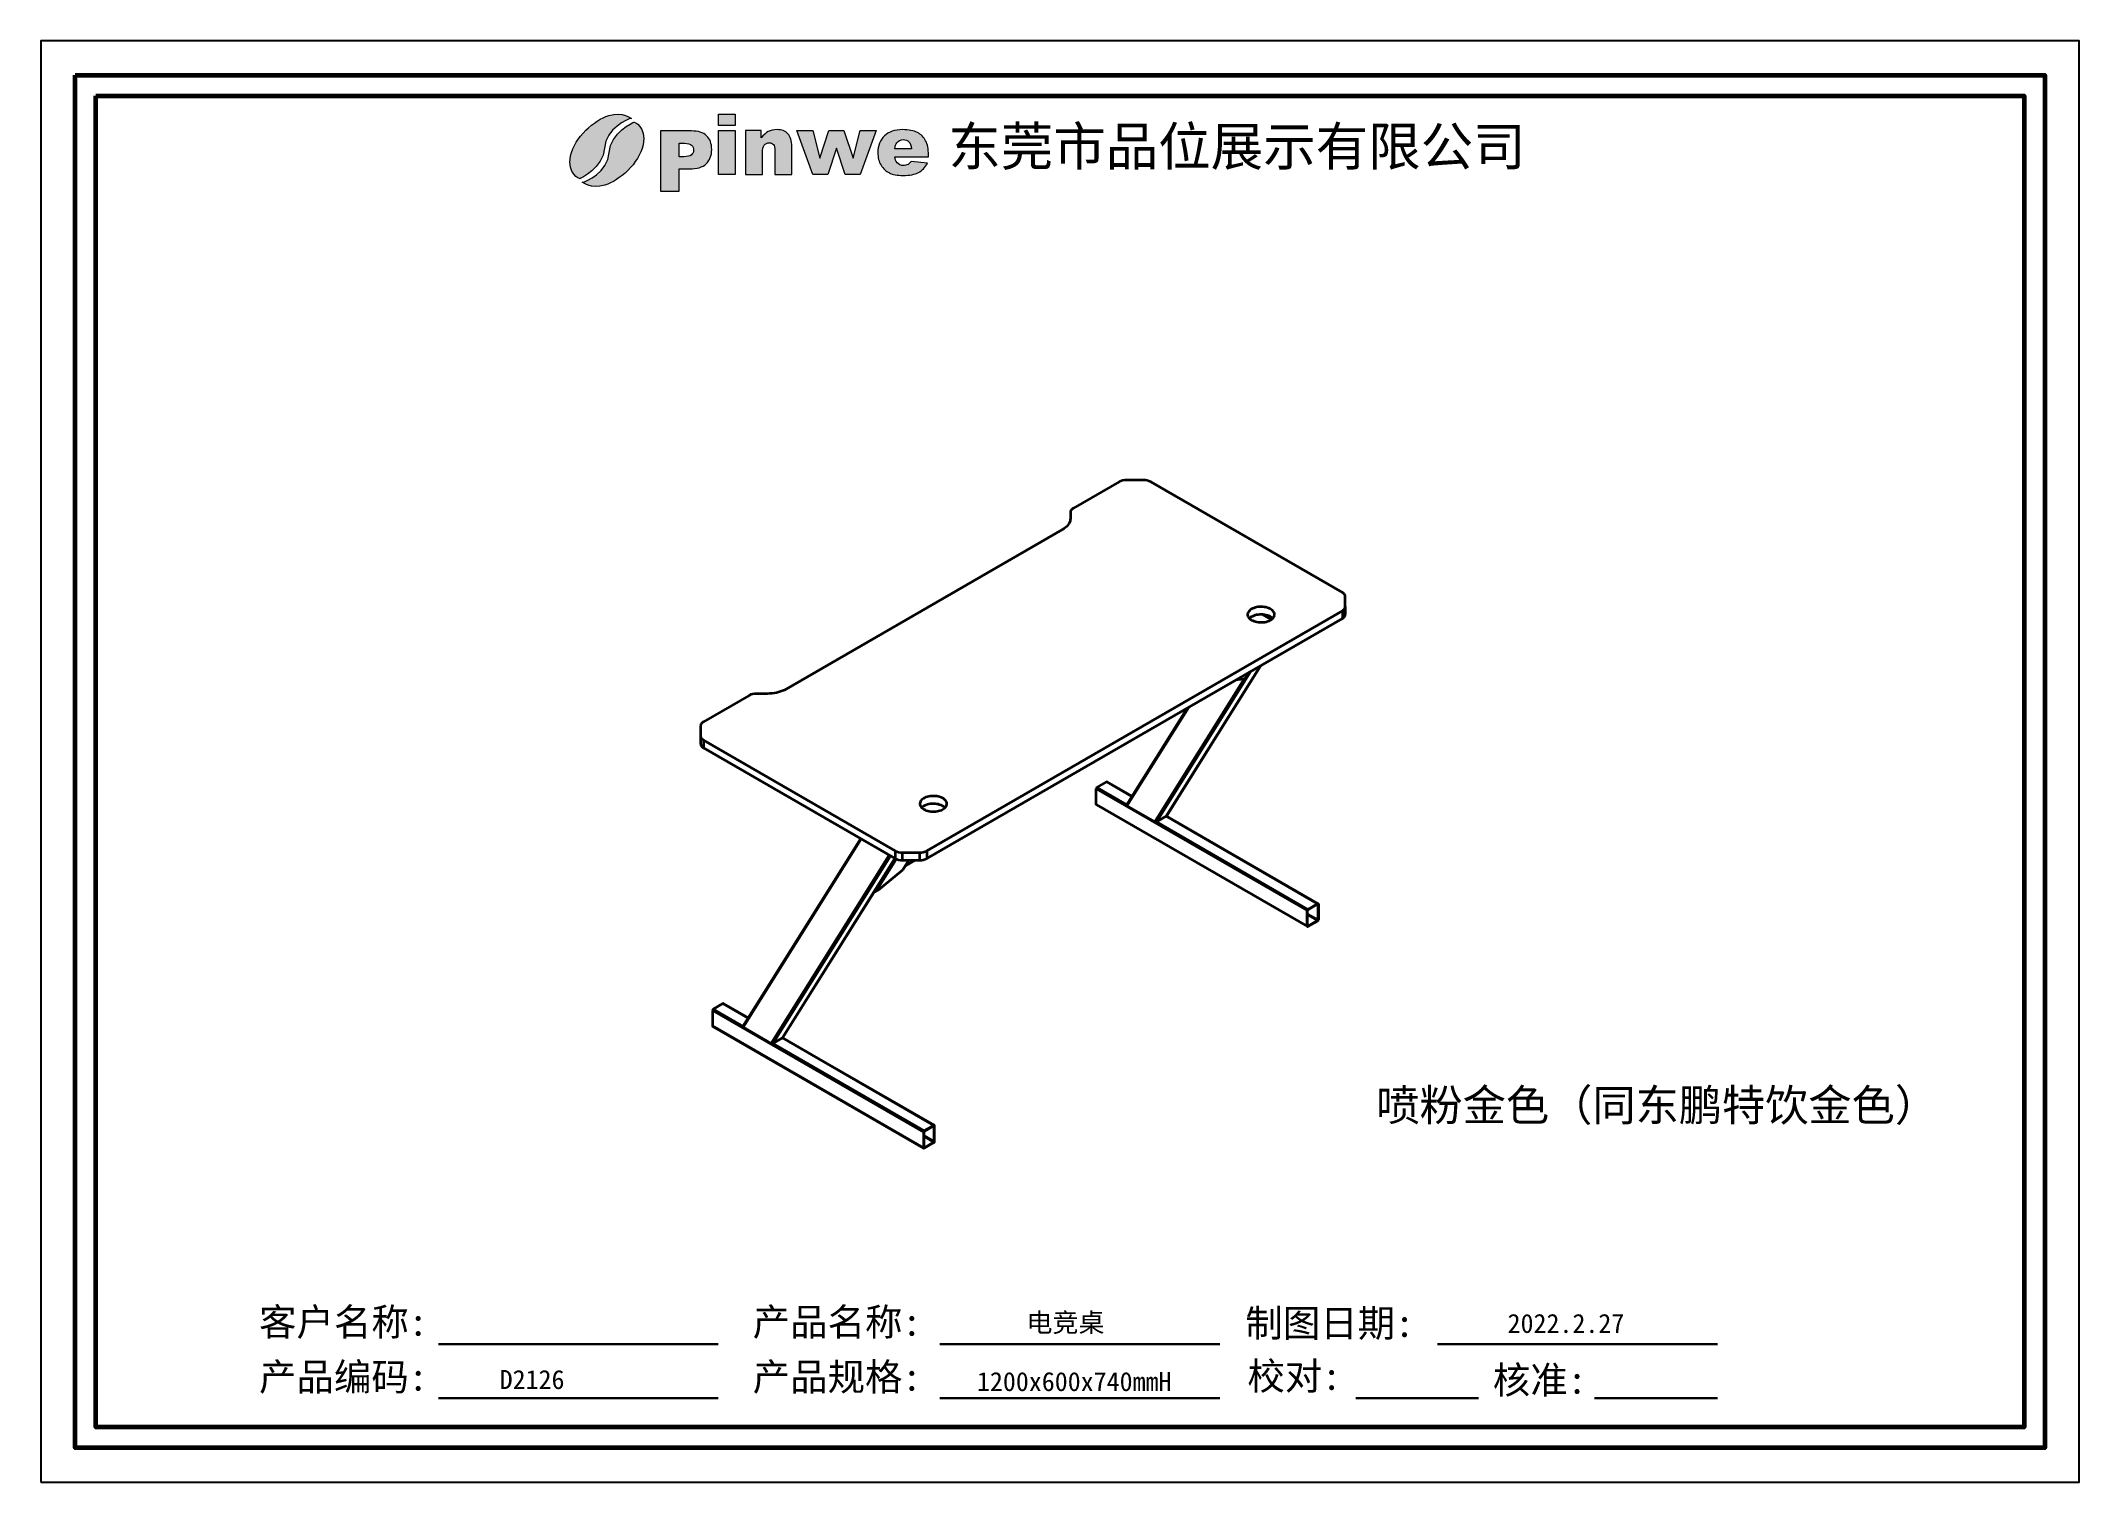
# Model space of a CAD drawing. Header units: inches. Extents: x 21728 to 86065, y -20660 to 1996.
# Drawn here: x 68839 to 72700, y -16003 to -13273 of the extents above; entities that cross this region are included whole.
import ezdxf

# ---------------------------------------------------------------- set-up
doc = ezdxf.new("R2010")
doc.units = ezdxf.units.IN
doc.header["$MEASUREMENT"] = 0
doc.layers.add('_U+56FE_U+5C42 1', color=7, linetype='Continuous')
doc.layers.add('图框', color=5, linetype='Continuous', lineweight=60)
doc.layers.add('轮廓线', color=7, linetype='Continuous', lineweight=30)
doc.styles.add('ee', font='simfang.ttf')
doc.styles.get("Standard").update_dxf_attribs({"font": 'arial.ttf'})
doc.styles.add('样式 1', font='')
doc.styles.get('样式 1').set_extended_font_data('SimSun')

msp = doc.modelspace()

# ---------------------------------------------------------------- texts
at = {"insert": (70558.21, -13436.68, 9.36), "char_height": 72.8739, "width": 4820.9761, "attachment_point": 1}
msp.add_mtext('{\\fSimSun|b0|i0|c134|p2;东莞市品位展示有限公司}', dxfattribs=at)
at = {"color": 7, "lineweight": 15, "insert": (71368.89, -15242.85), "char_height": 60, "width": 1223.5018, "attachment_point": 4, "style": 'ee'}
msp.add_mtext('\\P喷粉金色（同东鹏特饮金色）', dxfattribs=at)
at = {"layer": '轮廓线', "color": 8, "style": '样式 1'}
for s, insert, char_height, width, attachment_point in [('{\\fSimSun|b1|i0|c134|p2;\\C256;客户名称:}', (69412.21, -15702.72), 52, 390, 5), ('{\\fSimSun|b1|i0|c134|p2;\\C256;产品名称:}', (70347.23, -15702.72), 52, 390, 5), ('{\\fSimSun|b1|i0|c134|p2;\\C256;电竞桌}', (70706.21, -15702.72), 36.1111, 498.1672, 4), ('{\\fSimSun|b1|i0|c134|p2;\\C256;2022.2.27}', (71617.48, -15702.72), 36.1111, 412.8322, 4), ('{\\fSimSun|b1|i0|c134|p2;\\C256;产品编码:}', (69412.21, -15806.72), 52, 390, 5), ('{\\fSimSun|b1|i0|c134|p2;\\C256;D2126}', (69708.41, -15808.99), 36.1111, 498.1672, 4), ('{\\fSimSun|b1|i0|c134|p2;\\C256;产品规格:}', (70347.23, -15806.72), 52, 390, 5), ('{\\fSimSun|b1|i0|c134|p2;\\C256;1200x600x740mmH}', (70612.42, -15812.82), 36.1111, 412.8322, 4)]:
    msp.add_mtext(s, dxfattribs=dict(at, insert=insert, char_height=char_height, width=width, attachment_point=attachment_point))
at = {"layer": '轮廓线', "color": 7, "char_height": 52, "attachment_point": 5, "style": '样式 1'}
for s, insert, width in [('{\\fSimSun|b1|i0|c134|p2;\\C256;制图日期:}', (71280.43, -15704.84), 418.7958), ('{\\fSimSun|b1|i0|c134|p2;\\C256;校对:}', (71213.26, -15805.04), 234.9995), ('{\\fSimSun|b1|i0|c134|p2;\\C256;核准:}', (71678.17, -15812.35), 220.5299)]:
    msp.add_mtext(s, dxfattribs=dict(at, insert=insert, width=width))

# ---------------------------------------------------------------- hatches: boundary and pattern name
h = msp.add_hatch(color=256)
h.dxf.hatch_style = 1
edge = h.paths.add_edge_path()
edge.add_spline(control_points=[(70520.67, -13492.73), (70520.67, -13492.73), (70456.93, -13492.73), (70456.93, -13492.73), (70457.52, -13497.82), (70458.88, -13501.62), (70461.09, -13504.12), (70464.15, -13507.72), (70468.17, -13509.5), (70473.12, -13509.5), (70476.26, -13509.5), (70479.24, -13508.73), (70482.04, -13507.19), (70483.77, -13506.2), (70485.63, -13504.47), (70487.6, -13501.99), (70487.6, -13501.99), (70518.91, -13504.87), (70518.91, -13504.87), (70514.12, -13513.18), (70508.34, -13519.17), (70501.58, -13522.76), (70494.82, -13526.38), (70485.1, -13528.19), (70472.45, -13528.19), (70461.46, -13528.19), (70452.83, -13526.65), (70446.52, -13523.53), (70440.24, -13520.45), (70435.02, -13515.52), (70430.87, -13508.78), (70426.74, -13502.02), (70424.67, -13494.09), (70424.67, -13484.98), (70424.67, -13472.02), (70428.82, -13461.5), (70437.13, -13453.49), (70445.41, -13445.47), (70456.88, -13441.45), (70471.5, -13441.45), (70483.37, -13441.45), (70492.72, -13443.26), (70499.58, -13446.86), (70506.45, -13450.45), (70511.7, -13455.64), (70515.29, -13462.49), (70518.89, -13469.3), (70520.67, -13478.19), (70520.67, -13489.14), (70520.67, -13489.14), (70520.67, -13492.73), (70520.67, -13492.73)], knot_values=[0, 0, 0, 0, 1, 1, 1, 2, 2, 2, 3, 3, 3, 4, 4, 4, 5, 5, 5, 6, 6, 6, 7, 7, 7, 8, 8, 8, 9, 9, 9, 10, 10, 10, 11, 11, 11, 12, 12, 12, 13, 13, 13, 14, 14, 14, 15, 15, 15, 16, 16, 16, 17, 17, 17, 17], degree=3, periodic=0)
edge = h.paths.add_edge_path(flags=16)
edge.add_spline(control_points=[(70488.4, -13477.55), (70487.79, -13471.38), (70486.11, -13466.96), (70483.42, -13464.3), (70480.73, -13461.63), (70477.22, -13460.3), (70472.83, -13460.3), (70467.77, -13460.3), (70463.72, -13462.33), (70460.69, -13466.35), (70458.77, -13468.85), (70457.54, -13472.58), (70457.01, -13477.55), (70457.01, -13477.55), (70488.4, -13477.55), (70488.4, -13477.55)], knot_values=[0, 0, 0, 0, 1, 1, 1, 2, 2, 2, 3, 3, 3, 4, 4, 4, 5, 5, 5, 5], degree=3, periodic=0)
h.paths.add_polyline_path([(70270.96, -13443.37), (70301.66, -13443.37), (70314.99, -13495.42), (70331.93, -13443.37), (70360.36, -13443.37), (70377.88, -13495.5), (70391.24, -13443.37), (70421.75, -13443.37), (70391.27, -13526.28), (70363.05, -13526.28), (70346.28, -13476.38), (70330.06, -13526.28), (70301.68, -13526.28)])
edge = h.paths.add_edge_path()
edge.add_spline(control_points=[(70174.23, -13443.37), (70174.23, -13443.37), (70203.83, -13443.37), (70203.83, -13443.37), (70203.83, -13443.37), (70203.83, -13456.87), (70203.83, -13456.87), (70208.25, -13451.33), (70212.7, -13447.39), (70217.22, -13445.02), (70221.75, -13442.65), (70227.24, -13441.45), (70233.73, -13441.45), (70242.52, -13441.45), (70249.36, -13444.06), (70254.34, -13449.31), (70259.29, -13454.53), (70261.77, -13462.62), (70261.77, -13473.56), (70261.77, -13473.56), (70261.77, -13526.28), (70261.77, -13526.28), (70261.77, -13526.28), (70229.82, -13526.28), (70229.82, -13526.28), (70229.82, -13526.28), (70229.82, -13480.67), (70229.82, -13480.67), (70229.82, -13475.45), (70228.86, -13471.78), (70226.94, -13469.62), (70225.02, -13467.46), (70222.34, -13466.37), (70218.88, -13466.37), (70215.07, -13466.37), (70211.95, -13467.84), (70209.58, -13470.74), (70207.21, -13473.67), (70206.02, -13478.89), (70206.02, -13486.45), (70206.02, -13486.45), (70206.02, -13526.28), (70206.02, -13526.28), (70206.02, -13526.28), (70174.23, -13526.28), (70174.23, -13526.28), (70174.23, -13526.28), (70174.23, -13443.37), (70174.23, -13443.37)], knot_values=[0, 0, 0, 0, 1, 1, 1, 2, 2, 2, 3, 3, 3, 4, 4, 4, 5, 5, 5, 6, 6, 6, 7, 7, 7, 8, 8, 8, 9, 9, 9, 10, 10, 10, 11, 11, 11, 12, 12, 12, 13, 13, 13, 14, 14, 14, 15, 15, 15, 16, 16, 16, 16], degree=3, periodic=0)
h.paths.add_polyline_path([(70122.7, -13411.9), (70154.49, -13411.9), (70154.49, -13433.47), (70122.7, -13433.47)])
h.paths.add_polyline_path([(70122.7, -13443.37), (70154.49, -13443.37), (70154.49, -13526.28), (70122.7, -13526.28)])
edge = h.paths.add_edge_path()
edge.add_spline(control_points=[(70012.89, -13443.94), (70012.89, -13443.94), (70071.68, -13443.94), (70071.68, -13443.94), (70084.48, -13443.94), (70094.07, -13446.97), (70100.46, -13453.07), (70106.82, -13459.17), (70110.01, -13467.85), (70110.01, -13479.11), (70110.01, -13490.66), (70106.53, -13499.71), (70099.58, -13506.21), (70092.63, -13512.73), (70082.01, -13515.98), (70067.74, -13515.98), (70067.74, -13515.98), (70048.35, -13515.98), (70048.35, -13515.98), (70048.35, -13515.98), (70048.35, -13558.31), (70048.35, -13558.31), (70048.35, -13558.31), (70012.89, -13558.31), (70012.89, -13558.31), (70012.89, -13558.31), (70012.89, -13443.94), (70012.89, -13443.94)], knot_values=[0, 0, 0, 0, 1, 1, 1, 2, 2, 2, 3, 3, 3, 4, 4, 4, 5, 5, 5, 6, 6, 6, 7, 7, 7, 8, 8, 8, 9, 9, 9, 9], degree=3, periodic=0)
edge = h.paths.add_edge_path(flags=16)
edge.add_spline(control_points=[(70048.35, -13492.82), (70048.35, -13492.82), (70057.06, -13492.82), (70057.06, -13492.82), (70063.93, -13492.82), (70068.75, -13491.62), (70071.52, -13489.25), (70074.29, -13486.88), (70075.67, -13483.85), (70075.67, -13480.15), (70075.67, -13476.55), (70074.47, -13473.52), (70072.05, -13471.01), (70069.65, -13468.51), (70065.13, -13467.26), (70058.47, -13467.26), (70058.47, -13467.26), (70048.35, -13467.26), (70048.35, -13467.26), (70048.35, -13467.26), (70048.35, -13492.82), (70048.35, -13492.82)], knot_values=[0, 0, 0, 0, 1, 1, 1, 2, 2, 2, 3, 3, 3, 4, 4, 4, 5, 5, 5, 6, 6, 6, 7, 7, 7, 7], degree=3, periodic=0)
edge = h.paths.add_edge_path()
edge.add_spline(control_points=[(69864.94, -13541.14), (69864.94, -13541.14), (69880.71, -13554.69), (69907.82, -13546.56), (69934.92, -13538.42), (69972.42, -13505.77), (69980.06, -13470.29), (69987.7, -13434.8), (69962.28, -13427.04), (69962.28, -13427.04), (69962.28, -13427.04), (69917.92, -13447.74), (69915.7, -13484.95), (69913.48, -13522.16), (69871.84, -13540.64), (69864.94, -13541.14)], knot_values=[0, 0, 0, 0, 1, 1, 1, 2, 2, 2, 3, 3, 3, 4, 4, 4, 5, 5, 5, 5], degree=3, periodic=0)
edge = h.paths.add_edge_path()
edge.add_spline(control_points=[(69957.84, -13420.28), (69957.84, -13420.28), (69942.07, -13406.73), (69914.97, -13414.86), (69887.86, -13422.99), (69850.36, -13455.64), (69842.72, -13491.13), (69835.08, -13526.61), (69860.51, -13534.37), (69860.51, -13534.37), (69860.51, -13534.37), (69904.86, -13513.67), (69907.08, -13476.46), (69909.3, -13439.25), (69950.94, -13420.77), (69957.84, -13420.28)], knot_values=[0, 0, 0, 0, 1, 1, 1, 2, 2, 2, 3, 3, 3, 4, 4, 4, 5, 5, 5, 5], degree=3, periodic=0)

# ---------------------------------------------------------------- linework, layer by layer
at = {"color": 7, "linetype": 'Continuous', "lineweight": 35}
for p, q in [((70881.68, -14108.46), (70795.01, -14158.5)), ((70928.04, -14105.24), (70895.12, -14105.24)), ((71304.55, -14318.08), (70941.48, -14108.46)), ((70789.45, -14166.26), (70789.45, -14178.09)), ((70789.45, -14166.26), (70789.45, -14178.33)), ((70774.51, -14198.92), (70251.08, -14501.16)), ((70517.28, -14807.18), (71304.55, -14352.6)), ((71170, -14369.4), (71153.56, -14359.91)), ((71155.52, -14360.08), (71170.74, -14368.87)), ((71304.55, -14352.6), (71304.55, -14367.3)), ((71310.12, -14344.84), (71310.12, -14325.83)), ((71310.12, -14344.84), (71310.12, -14359.54)), ((70517.28, -14821.88), (71304.55, -14367.3)), ((70971.23, -14741.56), (71149.86, -14456.62)), ((71121.85, -14479.6), (71128.54, -14468.93)), ((70181.08, -14512.99), (70094.41, -14563.04)), ((70215.01, -14509.78), (70194.51, -14509.78)), ((71117.26, -14482.43), (71102.31, -14484.08)), ((71121.36, -14480.06), (71117.26, -14482.43)), ((71011.26, -14536.65), (70895.96, -14720.57)), ((70088.84, -14570.79), (70088.85, -14589.81)), ((70088.84, -14570.79), (70088.84, -14585.49)), ((70088.84, -14585.49), (70088.85, -14604.5)), ((70088.85, -14589.81), (70088.85, -14604.5)), ((70094.41, -14597.56), (70457.48, -14807.18)), ((70094.41, -14597.56), (70094.41, -14612.26)), ((70094.41, -14612.26), (70457.48, -14821.88)), ((70838.39, -14689.98), (71237.93, -14920.65)), ((70838.39, -14719.37), (70838.39, -14689.98)), ((70839.8, -14687.53), (70858.19, -14676.91)), ((70906.33, -14704.03), (70859.19, -14676.81)), ((70838.39, -14719.37), (71237.93, -14950.04)), ((70838.8, -14720.29), (71238.34, -14950.96)), ((70896.56, -14721.93), (70949.42, -14752.45)), ((70952.43, -14752.55), (70970.82, -14741.94)), ((71258.72, -14907.49), (70971.26, -14741.52)), ((70392.29, -14784.24), (70169.09, -15140.27)), ((70244.37, -15161.26), (70457.22, -14821.73)), ((70457.48, -14807.18), (70457.48, -14821.88)), ((70470.92, -14810.4), (70503.85, -14810.4)), ((70470.92, -14810.4), (70470.92, -14825.09)), ((70470.92, -14825.09), (70503.85, -14825.09)), ((70472.18, -14843.43), (70483.67, -14825.09)), ((70476.95, -14835.81), (70495.52, -14825.09)), ((70503.85, -14810.4), (70503.85, -14825.09)), ((70517.28, -14807.18), (70517.28, -14821.88)), ((70425.04, -14882.13), (70472.18, -14843.43)), ((70420.94, -14884.5), (70425.04, -14882.13)), ((71237.93, -14950.04), (71237.93, -14920.65)), ((71238.77, -14949.55), (71238.78, -14920.16)), ((71239.34, -14918.2), (71257.72, -14907.59)), ((71239.34, -14919.18), (71257.72, -14908.57)), ((71257.72, -14939.27), (71239.34, -14949.88)), ((71257.72, -14940.25), (71239.34, -14950.86)), ((71258.29, -14908.89), (71258.29, -14938.29)), ((71259.14, -14908.4), (71259.14, -14937.8)), ((70111.52, -15109.68), (70511.06, -15340.35)), ((70111.52, -15109.68), (70111.52, -15139.07)), ((70131.32, -15096.62), (70112.94, -15107.23)), ((70179.46, -15123.73), (70132.32, -15096.52)), ((70111.52, -15139.07), (70511.06, -15369.75)), ((70111.94, -15139.99), (70511.47, -15370.66)), ((70169.7, -15141.63), (70222.55, -15172.15)), ((70243.95, -15161.64), (70225.57, -15172.26)), ((70531.86, -15327.19), (70244.39, -15161.22)), ((70530.86, -15327.29), (70512.47, -15337.9)), ((70532.27, -15357.5), (70532.27, -15328.1)), ((70511.06, -15340.35), (70511.06, -15369.75)), ((70511.91, -15339.86), (70511.91, -15369.26)), ((70530.86, -15328.27), (70512.47, -15338.88)), ((70512.47, -15369.58), (70530.86, -15358.97)), ((70512.47, -15370.56), (70530.86, -15359.95)), ((70531.42, -15357.99), (70531.42, -15328.59))]:
    msp.add_line(p, q, dxfattribs=at)
at = {"color": 8, "linetype": 'Continuous', "lineweight": 35}
for p, q in [((71157.04, -14360.29), (71171.24, -14368.48)), ((70952.43, -14752.55), (71131.2, -14467.39)), ((70970.82, -14741.94), (71149.58, -14456.78)), ((71121.36, -14480.06), (71128.23, -14469.11)), ((70949.42, -14752.45), (71119.5, -14481.14)), ((70896.56, -14721.93), (71013.54, -14535.33)), ((70839.8, -14687.53), (70896.24, -14720.11)), ((70858.19, -14676.91), (70906.02, -14704.53)), ((70970.82, -14741.94), (71257.72, -14907.59)), ((70169.7, -15141.63), (70393.36, -14784.86)), ((70952.43, -14752.55), (71239.34, -14918.2)), ((70222.55, -15172.15), (70446.21, -14815.37)), ((70225.57, -15172.26), (70448.48, -14816.68)), ((70243.95, -15161.64), (70457.09, -14821.65)), ((70420.94, -14884.5), (70459.55, -14822.91)), ((70477.02, -14835.7), (70495.39, -14825.09)), ((71238.77, -14927.02), (71258.29, -14938.29)), ((71238.77, -14928.33), (71257.72, -14939.27)), ((71257.72, -14908.57), (71258.29, -14908.89)), ((71238.77, -14949.55), (71239.34, -14949.88)), ((70112.94, -15107.23), (70169.38, -15139.82)), ((70131.32, -15096.62), (70179.15, -15124.23)), ((70225.57, -15172.26), (70512.47, -15337.9)), ((70243.95, -15161.64), (70530.86, -15327.29)), ((70511.91, -15346.72), (70531.42, -15357.99)), ((70511.91, -15348.03), (70530.86, -15358.97)), ((70530.86, -15328.27), (70531.42, -15328.59)), ((70511.91, -15369.26), (70512.47, -15369.58))]:
    msp.add_line(p, q, dxfattribs=at)
at = {"color": 7, "linetype": 'Continuous', "lineweight": 35, "flags": 128}
for points in [[(70795.01, -14158.5), (70793.76, -14159.3), (70792.65, -14160.16), (70791.69, -14161.09), (70790.89, -14162.06), (70790.27, -14163.07), (70789.81, -14164.12), (70789.54, -14165.18), (70789.45, -14166.26)], [(70789.45, -14178.09), (70789.26, -14180.66), (70788.68, -14183.21), (70787.71, -14185.72), (70786.37, -14188.17), (70784.67, -14190.54), (70782.62, -14192.82), (70780.23, -14194.98), (70777.52, -14197.02), (70774.51, -14198.92)], [(71310.12, -14325.83), (71310.02, -14324.76), (71309.75, -14323.69), (71309.3, -14322.65), (71308.67, -14321.63), (71307.87, -14320.66), (71306.91, -14319.74), (71305.8, -14318.87), (71304.55, -14318.08)], [(71132.58, -14370.25), (71134.83, -14371.4), (71137.32, -14372.4), (71139.98, -14373.22), (71142.8, -14373.85), (71145.73, -14374.29), (71148.72, -14374.52), (71151.74, -14374.54), (71154.75, -14374.36), (71157.69, -14373.98), (71160.54, -14373.4), (71163.25, -14372.62), (71165.78, -14371.67), (71168.1, -14370.55), (71170.17, -14369.28), (71171.97, -14367.88), (71173.46, -14366.36), (71174.64, -14364.76), (71175.48, -14363.08), (71175.97, -14361.36), (71176.1, -14359.62), (71175.88, -14357.88), (71175.3, -14356.16), (71174.38, -14354.5), (71173.12, -14352.92), (71171.54, -14351.43), (71169.67, -14350.06), (71167.54, -14348.83), (71165.16, -14347.75), (71162.58, -14346.84), (71159.84, -14346.11), (71156.96, -14345.58), (71154, -14345.24), (71150.98, -14345.11), (71147.96, -14345.19), (71144.98, -14345.47), (71142.08, -14345.96), (71139.3, -14346.64), (71136.67, -14347.5), (71134.25, -14348.54), (71132.05, -14349.74), (71130.11, -14351.08), (71128.46, -14352.54), (71127.12, -14354.1), (71126.11, -14355.74), (71125.44, -14357.45), (71125.13, -14359.18), (71125.18, -14360.92), (71125.58, -14362.65), (71126.33, -14364.34), (71127.43, -14365.97), (71128.84, -14367.51), (71130.57, -14368.94), (71132.58, -14370.25)], [(71172.7, -14367.18), (71171.54, -14366.13), (71169.67, -14364.76), (71167.54, -14363.52), (71165.16, -14362.44), (71162.58, -14361.53), (71159.84, -14360.81), (71156.96, -14360.27), (71153.99, -14359.94), (71150.98, -14359.81), (71147.96, -14359.89), (71144.98, -14360.17), (71142.08, -14360.66), (71139.3, -14361.33), (71136.67, -14362.2), (71134.25, -14363.24), (71132.05, -14364.43), (71130.11, -14365.77), (71128.51, -14367.18)], [(71304.55, -14352.6), (71305.81, -14351.8), (71306.92, -14350.94), (71307.87, -14350.02), (71308.67, -14349.04), (71309.3, -14348.03), (71309.75, -14346.99), (71310.03, -14345.92), (71310.12, -14344.84)], [(71304.55, -14367.3), (71305.8, -14366.5), (71306.92, -14365.64), (71307.87, -14364.71), (71308.67, -14363.74), (71309.3, -14362.73), (71309.75, -14361.68), (71310.03, -14360.62), (71310.12, -14359.54)], [(70251.08, -14501.16), (70247.8, -14502.89), (70244.27, -14504.46), (70240.51, -14505.84), (70236.57, -14507.02), (70232.46, -14508.01), (70228.21, -14508.78), (70223.87, -14509.33), (70219.46, -14509.67), (70215.01, -14509.78)], [(71121.85, -14479.6), (71121.64, -14479.86), (71121.36, -14480.06)], [(70094.41, -14563.04), (70093.16, -14563.84), (70092.05, -14564.7), (70091.09, -14565.62), (70090.29, -14566.6), (70089.66, -14567.61), (70089.21, -14568.65), (70088.94, -14569.72), (70088.84, -14570.79)], [(70088.85, -14589.81), (70088.94, -14590.88), (70089.21, -14591.95), (70089.66, -14592.99), (70090.29, -14594.01), (70091.09, -14594.98), (70092.05, -14595.9), (70093.16, -14596.77), (70094.41, -14597.56)], [(70088.85, -14604.5), (70088.94, -14605.58), (70089.21, -14606.64), (70089.66, -14607.69), (70090.29, -14608.7), (70091.09, -14609.68), (70092.05, -14610.6), (70093.16, -14611.46), (70094.41, -14612.26)], [(70511.77, -14728.71), (70514.03, -14729.87), (70516.51, -14730.86), (70519.18, -14731.68), (70521.99, -14732.31), (70524.92, -14732.75), (70527.91, -14732.98), (70530.93, -14733), (70533.94, -14732.82), (70536.89, -14732.44), (70539.73, -14731.86), (70542.44, -14731.08), (70544.97, -14730.13), (70547.29, -14729.01), (70549.36, -14727.74), (70551.16, -14726.34), (70552.66, -14724.82), (70553.83, -14723.22), (70554.67, -14721.54), (70555.16, -14719.82), (70555.3, -14718.08), (70555.07, -14716.34), (70554.49, -14714.63), (70553.57, -14712.97), (70552.31, -14711.38), (70550.74, -14709.89), (70548.87, -14708.52), (70546.73, -14707.29), (70544.36, -14706.21), (70541.78, -14705.3), (70539.03, -14704.57), (70536.15, -14704.04), (70533.19, -14703.7), (70530.18, -14703.57), (70527.16, -14703.65), (70524.18, -14703.94), (70521.27, -14704.42), (70518.49, -14705.1), (70515.87, -14705.96), (70513.44, -14707), (70511.24, -14708.2), (70509.3, -14709.54), (70507.65, -14711), (70506.31, -14712.56), (70505.3, -14714.21), (70504.64, -14715.91), (70504.32, -14717.64), (70504.37, -14719.39), (70504.77, -14721.12), (70505.52, -14722.8), (70506.62, -14724.43), (70508.04, -14725.97), (70509.76, -14727.4), (70511.77, -14728.71)], [(70551.9, -14725.65), (70550.73, -14724.59), (70548.87, -14723.22), (70546.73, -14721.98), (70544.36, -14720.9), (70541.78, -14720), (70539.03, -14719.27), (70536.15, -14718.73), (70533.19, -14718.4), (70530.18, -14718.27), (70527.16, -14718.35), (70524.18, -14718.63), (70521.27, -14719.12), (70518.49, -14719.8), (70515.87, -14720.66), (70513.44, -14721.7), (70511.24, -14722.89), (70509.3, -14724.23), (70507.7, -14725.64)]]:
    msp.add_lwpolyline(points, dxfattribs=at)
at = {"color": 7, "linetype": 'Continuous', "lineweight": 35}
for centre, radius, start, end in [((70894.57, -14132.65), 27.41, 88.85561, 118.04533), ((70928.59, -14132.65), 27.41, 61.9565, 91.14373), ((70193.96, -14537.19), 27.41, 88.85561, 118.04533), ((70841.46, -14690.12), 3.07, 122.60967, 177.39033), ((70858.77, -14677.73), 1.01, 65.6948, 125.62534), ((70839.39, -14719.47), 1.01, 174.37466, 234.3052), ((70470.37, -14782.99), 27.41, 241.9565, 271.14373), ((70470.37, -14797.68), 27.41, 241.9565, 271.14373), ((70504.39, -14782.99), 27.41, 268.85561, 298.04533), ((70504.39, -14797.69), 27.41, 268.85561, 298.04533), ((70419.95, -14882.3), 2.41, 223.7257, 294.29778), ((71241, -14920.79), 3.07, 122.60967, 177.39033), ((71240, -14920.22), 1.23, 122.60967, 177.39033), ((71258.28, -14908.26), 0.873, 350.78342, 129.21658), ((71257.95, -14908.84), 0.349, 350.78342, 129.21658), ((71256.07, -14937.66), 3.07, 302.60967, 357.39033), ((71257.06, -14938.23), 1.23, 302.60967, 357.39033), ((71238.79, -14950.18), 0.873, 170.78342, 309.21658), ((71239.12, -14949.61), 0.349, 170.78342, 309.21658), ((70131.91, -15097.43), 1.01, 65.6948, 125.62534), ((70114.59, -15109.82), 3.07, 122.60967, 177.39033), ((70112.52, -15139.17), 1.01, 174.37466, 234.3052), ((70531.41, -15327.96), 0.873, 350.78342, 129.21658), ((70514.13, -15340.49), 3.07, 122.60967, 177.39033), ((70513.14, -15339.92), 1.23, 122.60967, 177.39033), ((70531.08, -15328.54), 0.349, 350.78342, 129.21658), ((70529.2, -15357.36), 3.07, 302.60967, 357.39033), ((70530.19, -15357.93), 1.23, 302.60967, 357.39033), ((70511.92, -15369.89), 0.873, 170.78342, 309.21658), ((70512.25, -15369.31), 0.349, 170.78342, 309.21658)]:
    msp.add_arc(centre, radius, start, end, dxfattribs=at)
for centre, start_param, end_param in [((70897.98, -14721.11), 2.8706821, 4.0492787), ((70969.21, -14741.01), 5.620075, 6.0122747), ((70950.83, -14751.63), 4.0492787, 5.620075), ((70171.11, -15140.82), 2.8706821, 4.0492787), ((70223.96, -15171.33), 4.0492787, 5.620075), ((70242.35, -15160.72), 5.620075, 6.0122747)]:
    msp.add_ellipse(centre, major_axis=(2.13, -0.23), ratio=0.5686284, start_param=start_param, end_param=end_param, dxfattribs=at)
at = {"layer": '_U+56FE_U+5C42 1', "lineweight": 0}
for points in [[(70122.7, -13411.9), (70154.49, -13411.9), (70154.49, -13433.47), (70122.7, -13433.47), (70122.7, -13411.9)], [(70122.7, -13443.37), (70154.49, -13443.37), (70154.49, -13526.28), (70122.7, -13526.28), (70122.7, -13443.37)], [(70270.96, -13443.37), (70301.66, -13443.37), (70314.99, -13495.42), (70331.93, -13443.37), (70360.36, -13443.37), (70377.88, -13495.5), (70391.24, -13443.37), (70421.75, -13443.37), (70391.27, -13526.28), (70363.05, -13526.28), (70346.28, -13476.38), (70330.06, -13526.28), (70301.68, -13526.28), (70270.96, -13443.37)]]:
    msp.add_lwpolyline(points, dxfattribs=at)
for points, knots in [([(69957.84, -13420.28), (69957.84, -13420.28), (69942.07, -13406.73), (69914.97, -13414.86), (69887.86, -13422.99), (69850.36, -13455.64), (69842.72, -13491.13), (69835.08, -13526.61), (69860.51, -13534.37), (69860.51, -13534.37), (69860.51, -13534.37), (69904.86, -13513.67), (69907.08, -13476.46), (69909.3, -13439.25), (69950.94, -13420.77), (69957.84, -13420.28)], [0, 0, 0, 0, 1, 1, 1, 2, 2, 2, 3, 3, 3, 4, 4, 4, 5, 5, 5, 5]), ([(69864.94, -13541.14), (69864.94, -13541.14), (69880.71, -13554.69), (69907.82, -13546.56), (69934.92, -13538.42), (69972.42, -13505.77), (69980.06, -13470.29), (69987.7, -13434.8), (69962.28, -13427.04), (69962.28, -13427.04), (69962.28, -13427.04), (69917.92, -13447.74), (69915.7, -13484.95), (69913.48, -13522.16), (69871.84, -13540.64), (69864.94, -13541.14)], [0, 0, 0, 0, 1, 1, 1, 2, 2, 2, 3, 3, 3, 4, 4, 4, 5, 5, 5, 5]), ([(70012.89, -13443.94), (70012.89, -13443.94), (70071.68, -13443.94), (70071.68, -13443.94), (70084.48, -13443.94), (70094.07, -13446.97), (70100.46, -13453.07), (70106.82, -13459.17), (70110.01, -13467.85), (70110.01, -13479.11), (70110.01, -13490.66), (70106.53, -13499.71), (70099.58, -13506.21), (70092.63, -13512.73), (70082.01, -13515.98), (70067.74, -13515.98), (70067.74, -13515.98), (70048.35, -13515.98), (70048.35, -13515.98), (70048.35, -13515.98), (70048.35, -13558.31), (70048.35, -13558.31), (70048.35, -13558.31), (70012.89, -13558.31), (70012.89, -13558.31), (70012.89, -13558.31), (70012.89, -13443.94), (70012.89, -13443.94)], [0, 0, 0, 0, 1, 1, 1, 2, 2, 2, 3, 3, 3, 4, 4, 4, 5, 5, 5, 6, 6, 6, 7, 7, 7, 8, 8, 8, 9, 9, 9, 9]), ([(70048.35, -13492.82), (70048.35, -13492.82), (70057.06, -13492.82), (70057.06, -13492.82), (70063.93, -13492.82), (70068.75, -13491.62), (70071.52, -13489.25), (70074.29, -13486.88), (70075.67, -13483.85), (70075.67, -13480.15), (70075.67, -13476.55), (70074.47, -13473.52), (70072.05, -13471.01), (70069.65, -13468.51), (70065.13, -13467.26), (70058.47, -13467.26), (70058.47, -13467.26), (70048.35, -13467.26), (70048.35, -13467.26), (70048.35, -13467.26), (70048.35, -13492.82), (70048.35, -13492.82)], [0, 0, 0, 0, 1, 1, 1, 2, 2, 2, 3, 3, 3, 4, 4, 4, 5, 5, 5, 6, 6, 6, 7, 7, 7, 7]), ([(70174.23, -13443.37), (70174.23, -13443.37), (70203.83, -13443.37), (70203.83, -13443.37), (70203.83, -13443.37), (70203.83, -13456.87), (70203.83, -13456.87), (70208.25, -13451.33), (70212.7, -13447.39), (70217.22, -13445.02), (70221.75, -13442.65), (70227.24, -13441.45), (70233.73, -13441.45), (70242.52, -13441.45), (70249.36, -13444.06), (70254.34, -13449.31), (70259.29, -13454.53), (70261.77, -13462.62), (70261.77, -13473.56), (70261.77, -13473.56), (70261.77, -13526.28), (70261.77, -13526.28), (70261.77, -13526.28), (70229.82, -13526.28), (70229.82, -13526.28), (70229.82, -13526.28), (70229.82, -13480.67), (70229.82, -13480.67), (70229.82, -13475.45), (70228.86, -13471.78), (70226.94, -13469.62), (70225.02, -13467.46), (70222.34, -13466.37), (70218.88, -13466.37), (70215.07, -13466.37), (70211.95, -13467.84), (70209.58, -13470.74), (70207.21, -13473.67), (70206.02, -13478.89), (70206.02, -13486.45), (70206.02, -13486.45), (70206.02, -13526.28), (70206.02, -13526.28), (70206.02, -13526.28), (70174.23, -13526.28), (70174.23, -13526.28), (70174.23, -13526.28), (70174.23, -13443.37), (70174.23, -13443.37)], [0, 0, 0, 0, 1, 1, 1, 2, 2, 2, 3, 3, 3, 4, 4, 4, 5, 5, 5, 6, 6, 6, 7, 7, 7, 8, 8, 8, 9, 9, 9, 10, 10, 10, 11, 11, 11, 12, 12, 12, 13, 13, 13, 14, 14, 14, 15, 15, 15, 16, 16, 16, 16]), ([(70520.67, -13492.73), (70520.67, -13492.73), (70456.93, -13492.73), (70456.93, -13492.73), (70457.52, -13497.82), (70458.88, -13501.62), (70461.09, -13504.12), (70464.15, -13507.72), (70468.17, -13509.5), (70473.12, -13509.5), (70476.26, -13509.5), (70479.24, -13508.73), (70482.04, -13507.19), (70483.77, -13506.2), (70485.63, -13504.47), (70487.6, -13501.99), (70487.6, -13501.99), (70518.91, -13504.87), (70518.91, -13504.87), (70514.12, -13513.18), (70508.34, -13519.17), (70501.58, -13522.76), (70494.82, -13526.38), (70485.1, -13528.19), (70472.45, -13528.19), (70461.46, -13528.19), (70452.83, -13526.65), (70446.52, -13523.53), (70440.24, -13520.45), (70435.02, -13515.52), (70430.87, -13508.78), (70426.74, -13502.02), (70424.67, -13494.09), (70424.67, -13484.98), (70424.67, -13472.02), (70428.82, -13461.5), (70437.13, -13453.49), (70445.41, -13445.47), (70456.88, -13441.45), (70471.5, -13441.45), (70483.37, -13441.45), (70492.72, -13443.26), (70499.58, -13446.86), (70506.45, -13450.45), (70511.7, -13455.64), (70515.29, -13462.49), (70518.89, -13469.3), (70520.67, -13478.19), (70520.67, -13489.14), (70520.67, -13489.14), (70520.67, -13492.73), (70520.67, -13492.73)], [0, 0, 0, 0, 1, 1, 1, 2, 2, 2, 3, 3, 3, 4, 4, 4, 5, 5, 5, 6, 6, 6, 7, 7, 7, 8, 8, 8, 9, 9, 9, 10, 10, 10, 11, 11, 11, 12, 12, 12, 13, 13, 13, 14, 14, 14, 15, 15, 15, 16, 16, 16, 17, 17, 17, 17]), ([(70488.4, -13477.55), (70487.79, -13471.38), (70486.11, -13466.96), (70483.42, -13464.3), (70480.73, -13461.63), (70477.22, -13460.3), (70472.83, -13460.3), (70467.77, -13460.3), (70463.72, -13462.33), (70460.69, -13466.35), (70458.77, -13468.85), (70457.54, -13472.58), (70457.01, -13477.55), (70457.01, -13477.55), (70488.4, -13477.55), (70488.4, -13477.55)], [0, 0, 0, 0, 1, 1, 1, 2, 2, 2, 3, 3, 3, 4, 4, 4, 5, 5, 5, 5])]:
    msp.add_open_spline(points, degree=3, knots=knots, dxfattribs=at)
at = {"layer": 'Defpoints'}
msp.add_lwpolyline([(68839.23, -16003.17), (72700.23, -16003.17), (72700.23, -13273.17), (68839.23, -13273.17)], close=True, dxfattribs=at)
at = {"layer": '图框', "color": 32}
for points in [[(68904.23, -13338.17), (72635.23, -13338.17), (72635.23, -15938.17), (68904.23, -15938.17)], [(68943.23, -13377.17), (72596.23, -13377.17), (72596.23, -15899.17), (68943.23, -15899.17)]]:
    msp.add_lwpolyline(points, close=True, dxfattribs=at)
at = {"layer": '轮廓线', "color": 7}
for p, q in [((70122.29, -15741.58), (69592.28, -15741.58)), ((71072.24, -15741.58), (70542.23, -15741.58)), ((72014.9, -15741.58), (71484.89, -15741.58)), ((70122.29, -15843.77), (69592.28, -15843.77)), ((71072.24, -15843.77), (70542.23, -15843.77)), ((71562.62, -15843.77), (71329.78, -15843.77)), ((72014.9, -15843.77), (71782.05, -15843.77))]:
    msp.add_line(p, q, dxfattribs=at)

msp.set_redraw_order([(e.dxf.handle, doc.entitydb.next_handle()) for e in msp.query("TEXT MTEXT ATTDEF DIMENSION ARC_DIMENSION")])  # texts and dimensions are drawn at this point

doc.saveas('drawing.dxf')
